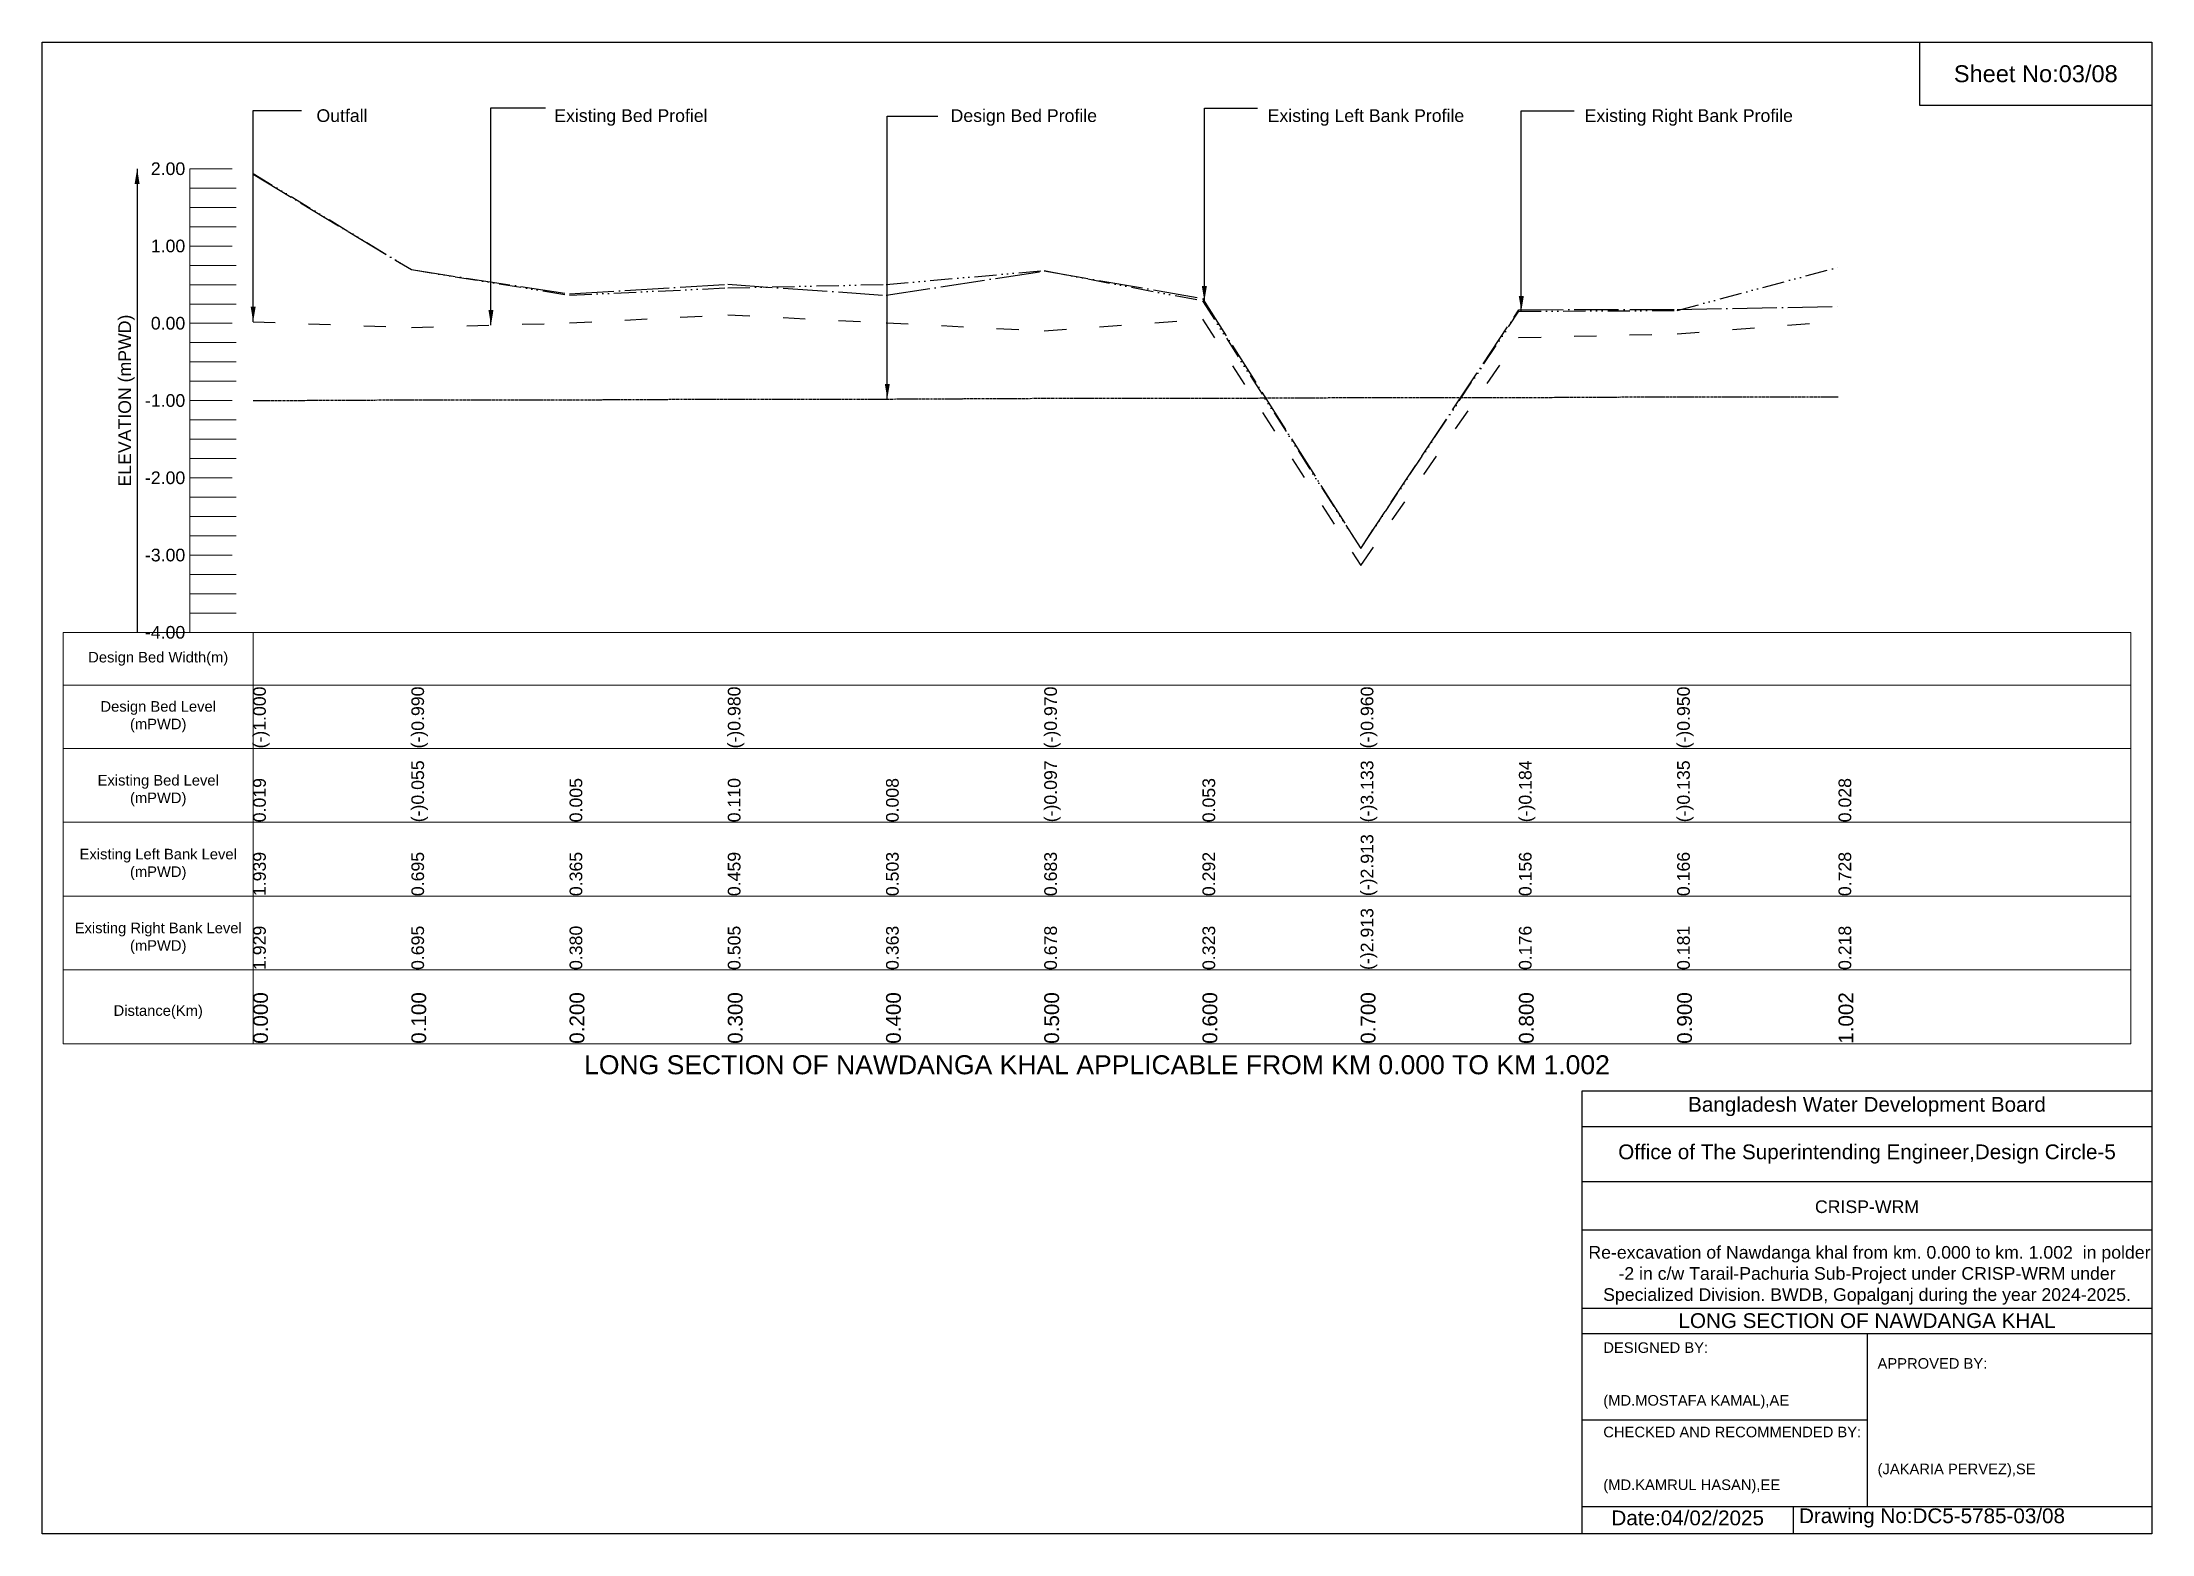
# Model space of a CAD drawing. Header units: inches. Extents: x 91000 to 198000, y -5656 to 7635.
# Drawn here: x 120000 to 128000, y -5656 to 0 of the extents above; entities that cross this region are included whole.
import ezdxf

# ---------------------------------------------------------------- set-up
doc = ezdxf.new("R2010")
doc.units = ezdxf.units.IN
doc.header["$LTSCALE"] = 7
doc.header["$MEASUREMENT"] = 0
for name, pattern in [('ACAD_ISO03W100', [30, 12, -18]), ('ACAD_ISO04W100', [30, 24, -3, 0, -3]), ('ACAD_ISO14W100', [24, 12, -3, 0, -3, 0, -3, 0, -3]), ('CENTER', [2, 1.25, -0.25, 0.25, -0.25])]:
    doc.linetypes.add(name, pattern=pattern)
for name, color, linetype, lineweight in [('Design Bed Level Long Section', 7, 'CENTER', 25), ('Existing Bed Level for Long Section', 7, 'ACAD_ISO03W100', 25), ('Existing Left Bank of Long section', 7, 'ACAD_ISO04W100', 25), ('Existing Right Bank of Long Section', 7, 'ACAD_ISO14W100', 25), ('Long Section Border', 7, 'Continuous', 9), ('Long Section Labels', 7, 'Continuous', 9), ('Vscale for Long Section', 7, 'Continuous', 9)]:
    doc.layers.add(name, color=color, linetype=linetype, lineweight=lineweight)
doc.styles.get("Standard").update_dxf_attribs({"font": 'arial.ttf'})
doc.dimstyles.get("Standard").update_dxf_attribs({"dimtxt": 0.18, "dimasz": 0.18, "dimexe": 0.18, "dimexo": 0.0625, "dimgap": 0.09, "dimtad": 0, "dimtih": 1, "dimtoh": 1, "dimdec": 4, "dimzin": 0, "dimdsep": 46, "dimtxsty": 'Standard', "dimcen": 0.09, "dimadec": 0, "dimazin": 0, "dimtfac": 1, "dimtdec": 4, "dimtofl": 0, "dimtmove": 0, "dimatfit": 3, "dimfxl": 1, "dimtolj": 1, "dimtzin": 0, "dimarcsym": 0})

msp = doc.modelspace()

# ---------------------------------------------------------------- texts
at = {"attachment_point": 5}
for s, insert, char_height in [('Sheet No:03/08', (127560, -120), 64), ('Bangladesh Water Development Board', (126920, -4036), 56), ('Office of The Superintending Engineer,Design Circle-5', (126920, -4216), 56)]:
    msp.add_mtext(s, dxfattribs=dict(at, insert=insert, char_height=char_height))
for s, insert, char_height, width, attachment_point in [('CRISP-WRM', (126920, -4416), 48, 2240, 5), (' Re-excavation of Nawdanga khal from km. 0.000 to km. 1.002  in polder -2 in c/w Tarail-Pachuria Sub-Project under CRISP-WRM under Specialized Division. BWDB, Gopalganj during the year 2024-2025.', (126920, -4676), 48, 2160, 5), ('LONG SECTION OF NAWDANGA KHAL', (126920, -4848), 56, 2240, 5), ('DESIGNED BY:^J^J^J(MD.MOSTAFA KAMAL),AE', (125920, -5056), 40, 1120, 4), ('APPROVED BY:^J^J^J^J^J^J(JAKARIA PERVEZ),SE', (126960, -5216), 40, 1120, 4), ('CHECKED AND RECOMMENDED BY:^J^J^J(MD.KAMRUL HASAN),EE', (125920, -5376), 40, 1120, 4), ('Date:04/02/2025', (126240, -5596), 56, 1120, 5), ('Drawing No:DC5-5785-03/08', (127166.5, -5596), 56, 1760, 5)]:
    msp.add_mtext(s, dxfattribs=dict(insert=insert, char_height=char_height, width=width, attachment_point=attachment_point))
at = {"layer": 'Long Section Border', "attachment_point": 5}
for s, insert, char_height in [('Design Bed Width(m)', (120440, -2338), 40), ('Design Bed Level^J(mPWD)', (120440, -2558), 40), ('Existing Bed Level^J(mPWD)', (120440, -2838), 40), ('Existing Left Bank Level^J(mPWD)', (120440, -3118), 40), ('Existing Right Bank Level^J(mPWD)', (120440, -3398), 40), ('Distance(Km)', (120440, -3678), 40), ('LONG SECTION OF NAWDANGA KHAL APPLICABLE FROM KM 0.000 TO KM 1.002', (124000, -3878), 72)]:
    msp.add_mtext(s, dxfattribs=dict(at, insert=insert, char_height=char_height))
at = {"layer": 'Long Section Labels', "char_height": 48, "attachment_point": 1}
for s, insert in [('Outfall', (121040, -254.4)), ('Existing Bed Profiel', (121941.8, -254.4)), ('Design Bed Profile', (123444.8, -254.4)), ('Existing Left Bank Profile', (124647.1, -254.4)), ('Existing Right Bank Profile', (125849, -254.4))]:
    msp.add_mtext(s, dxfattribs=dict(at, insert=insert))
at = {"layer": 'Vscale for Long Section', "char_height": 48, "attachment_point": 6}
for s, insert in [('2.00', (120542.5, -480)), ('1.00', (120542.5, -773)), ('0.00', (120542.5, -1066)), ('-1.00', (120542.5, -1359)), ('-2.00', (120542.5, -1652)), ('-3.00', (120542.5, -1945)), ('-4.00', (120542.5, -2238))]:
    msp.add_mtext(s, dxfattribs=dict(at, insert=insert))
at = {"layer": 'Vscale for Long Section', "rotation": 90}
for s, insert, char_height, attachment_point in [('ELEVATION (mPWD)', (120320, -1359), 48, 5), ('(-)1.000', (120800, -2678), 48, 1), ('(-)0.990', (121400, -2678), 48, 1), ('(-)0.990', (121400, -2678), 48, 1), ('(-)0.980', (122600, -2678), 48, 1), ('(-)0.980', (122600, -2678), 48, 1), ('(-)0.970', (123800, -2678), 48, 1), ('(-)0.970', (123800, -2678), 48, 1), ('(-)0.960', (125000, -2678), 48, 1), ('(-)0.960', (125000, -2678), 48, 1), ('(-)0.950', (126200, -2678), 48, 1), ('(-)0.950', (126200, -2678), 48, 1), ('0.019', (120800, -2958), 48, 1), ('(-)0.055', (121400, -2958), 48, 1), ('0.005', (122000, -2958), 48, 1), ('0.110', (122600, -2958), 48, 1), ('0.008', (123200, -2958), 48, 1), ('(-)0.097', (123800, -2958), 48, 1), ('0.053', (124400, -2958), 48, 1), ('(-)3.133', (125000, -2958), 48, 1), ('(-)0.184', (125600, -2958), 48, 1), ('(-)0.135', (126200, -2958), 48, 1), ('0.028', (126812, -2958), 48, 1), ('(-)2.913', (125000, -3238), 48, 1), ('1.939', (120800, -3238), 48, 1), ('0.695', (121400, -3238), 48, 1), ('0.365', (122000, -3238), 48, 1), ('0.459', (122600, -3238), 48, 1), ('0.503', (123200, -3238), 48, 1), ('0.683', (123800, -3238), 48, 1), ('0.292', (124400, -3238), 48, 1), ('0.156', (125600, -3238), 48, 1), ('0.166', (126200, -3238), 48, 1), ('0.728', (126812, -3238), 48, 1), ('1.929', (120800, -3518), 48, 1), ('0.695', (121400, -3518), 48, 1), ('0.380', (122000, -3518), 48, 1), ('0.505', (122600, -3518), 48, 1), ('0.363', (123200, -3518), 48, 1), ('0.678', (123800, -3518), 48, 1), ('0.323', (124400, -3518), 48, 1), ('(-)2.913', (125000, -3518), 48, 1), ('0.176', (125600, -3518), 48, 1), ('0.181', (126200, -3518), 48, 1), ('0.218', (126812, -3518), 48, 1), ('0.000', (120800, -3798), 56, 1), ('0.100', (121400, -3798), 56, 1), ('0.200', (122000, -3798), 56, 1), ('0.300', (122600, -3798), 56, 1), ('0.400', (123200, -3798), 56, 1), ('0.500', (123800, -3798), 56, 1), ('0.600', (124400, -3798), 56, 1), ('0.700', (125000, -3798), 56, 1), ('0.800', (125600, -3798), 56, 1), ('0.900', (126200, -3798), 56, 1), ('1.002', (126812, -3798), 56, 1)]:
    msp.add_mtext(s, dxfattribs=dict(at, insert=insert, char_height=char_height, attachment_point=attachment_point))

# ---------------------------------------------------------------- linework, layer by layer
for points in [[(120000, 0), (128000, 0), (128000, -5656), (120000, -5656)], [(127120, 0), (128000, 0), (128000, -240), (127120, -240)]]:
    msp.add_lwpolyline(points, close=True)
for points in [[(125840, -5656), (125840, -3976), (128000, -3976)], [(125840, -4112), (128000, -4112)], [(125840, -4320), (128000, -4320)], [(125840, -4504), (128000, -4504)], [(125840, -4800), (128000, -4800)], [(125840, -4896), (128000, -4896)], [(126920, -4896), (126920, -5552)], [(125840, -5224), (126920, -5224)], [(125840, -5552), (128000, -5552)], [(126640, -5552), (126640, -5656)]]:
    msp.add_lwpolyline(points)
at = {"layer": 'Design Bed Level Long Section'}
msp.add_lwpolyline([(120800, -1359), (121400, -1356.1), (122000, -1356.1), (122600, -1353.1), (123200, -1353.1), (123800, -1350.2), (124400, -1350.2), (125000, -1347.3), (125600, -1347.3), (126200, -1344.3), (126812, -1344.3)], dxfattribs=at)
at = {"layer": 'Existing Bed Level for Long Section'}
msp.add_lwpolyline([(120800, -1060.4), (121400, -1082.1), (122000, -1064.5), (122600, -1033.8), (123200, -1063.7), (123800, -1094.4), (124400, -1050.5), (125000, -1984), (125600, -1119.9), (126200, -1105.6), (126812, -1057.8)], dxfattribs=at)
at = {"layer": 'Existing Left Bank of Long section'}
msp.add_lwpolyline([(120800, -500.8), (121400, -862.4), (122000, -954.7), (122600, -918), (123200, -959.6), (123800, -867.3), (124400, -971.4), (125000, -1919.5), (125600, -1014.4), (126200, -1013), (126812, -1002.1)], dxfattribs=at)
at = {"layer": 'Existing Right Bank of Long Section'}
msp.add_lwpolyline([(120800, -497.9), (121400, -862.4), (122000, -959.1), (122600, -931.5), (123200, -918.6), (123800, -865.9), (124400, -980.4), (125000, -1919.5), (125600, -1020.3), (126200, -1017.4), (126812, -852.7)], dxfattribs=at)
at = {"layer": 'Long Section Border'}
msp.add_lwpolyline([(120080, -2238), (127920, -2238), (127920, -3798), (120080, -3798)], close=True, dxfattribs=at)
for points in [[(120800, -2238), (120800, -3798)], [(120080, -2438), (127920, -2438)], [(120080, -2678), (127920, -2678)], [(120080, -2958), (127920, -2958)], [(120080, -3238), (127920, -3238)], [(120080, -3518), (127920, -3518)]]:
    msp.add_lwpolyline(points, dxfattribs=at)
at = {"layer": 'Vscale for Long Section'}
for points in [[(120560, -2238), (120560, -1945), (120560, -1652), (120560, -1359), (120560, -1066), (120560, -773), (120560, -480)], [(120560, -480), (120720, -480)], [(120560, -553.2), (120736, -553.2)], [(120560, -626.5), (120736, -626.5)], [(120560, -699.8), (120736, -699.8)], [(120560, -773), (120720, -773)], [(120560, -846.2), (120736, -846.2)], [(120560, -919.5), (120736, -919.5)], [(120560, -992.8), (120736, -992.8)], [(120560, -1066), (120720, -1066)], [(120560, -1139.2), (120736, -1139.2)], [(120560, -1212.5), (120736, -1212.5)], [(120560, -1285.8), (120736, -1285.8)], [(120560, -1359), (120720, -1359)], [(120560, -1432.2), (120736, -1432.2)], [(120560, -1505.5), (120736, -1505.5)], [(120560, -1578.8), (120736, -1578.8)], [(120560, -1652), (120720, -1652)], [(120560, -1725.2), (120736, -1725.2)], [(120560, -1798.5), (120736, -1798.5)], [(120560, -1871.8), (120736, -1871.8)], [(120560, -1945), (120720, -1945)], [(120560, -2018.2), (120736, -2018.2)], [(120560, -2091.5), (120736, -2091.5)], [(120560, -2164.8), (120736, -2164.8)], [(120560, -2238), (120720, -2238)]]:
    msp.add_lwpolyline(points, dxfattribs=at)

msp.set_redraw_order([(e.dxf.handle, doc.entitydb.next_handle()) for e in msp.query("TEXT MTEXT ATTDEF DIMENSION ARC_DIMENSION")])  # texts and dimensions are drawn at this point

# ---------------------------------------------------------------- leaders
at = {"layer": 'Long Section Labels', "annotation_type": 0, "has_hookline": 1, "hookline_direction": 0}
for points, text_width in [([(120800, -1060.4), (120800, -259.3), (120983.5, -259.3)], 185.8), ([(121701.8, -1073.3), (121701.8, -249.5), (121908.6, -249.5)], 571.4), ([(123204.8, -1353.1), (123204.8, -280.5), (123395.9, -280.5)], 547.4), ([(124407.1, -982.6), (124407.1, -250), (124608.7, -250)], 737.4), ([(125609, -1020.2), (125609, -260.6), (125809.7, -260.6)], 782)]:
    msp.add_leader(points, dimstyle='Standard', override={"dimasz": 57.6}, dxfattribs=dict(at, text_width=text_width))
at = {"layer": 'Vscale for Long Section'}
msp.add_leader([(120360, -480), (120360, -2238)], dimstyle='Standard', override={"dimasz": 57.6}, dxfattribs=at)

doc.saveas('drawing.dxf')
